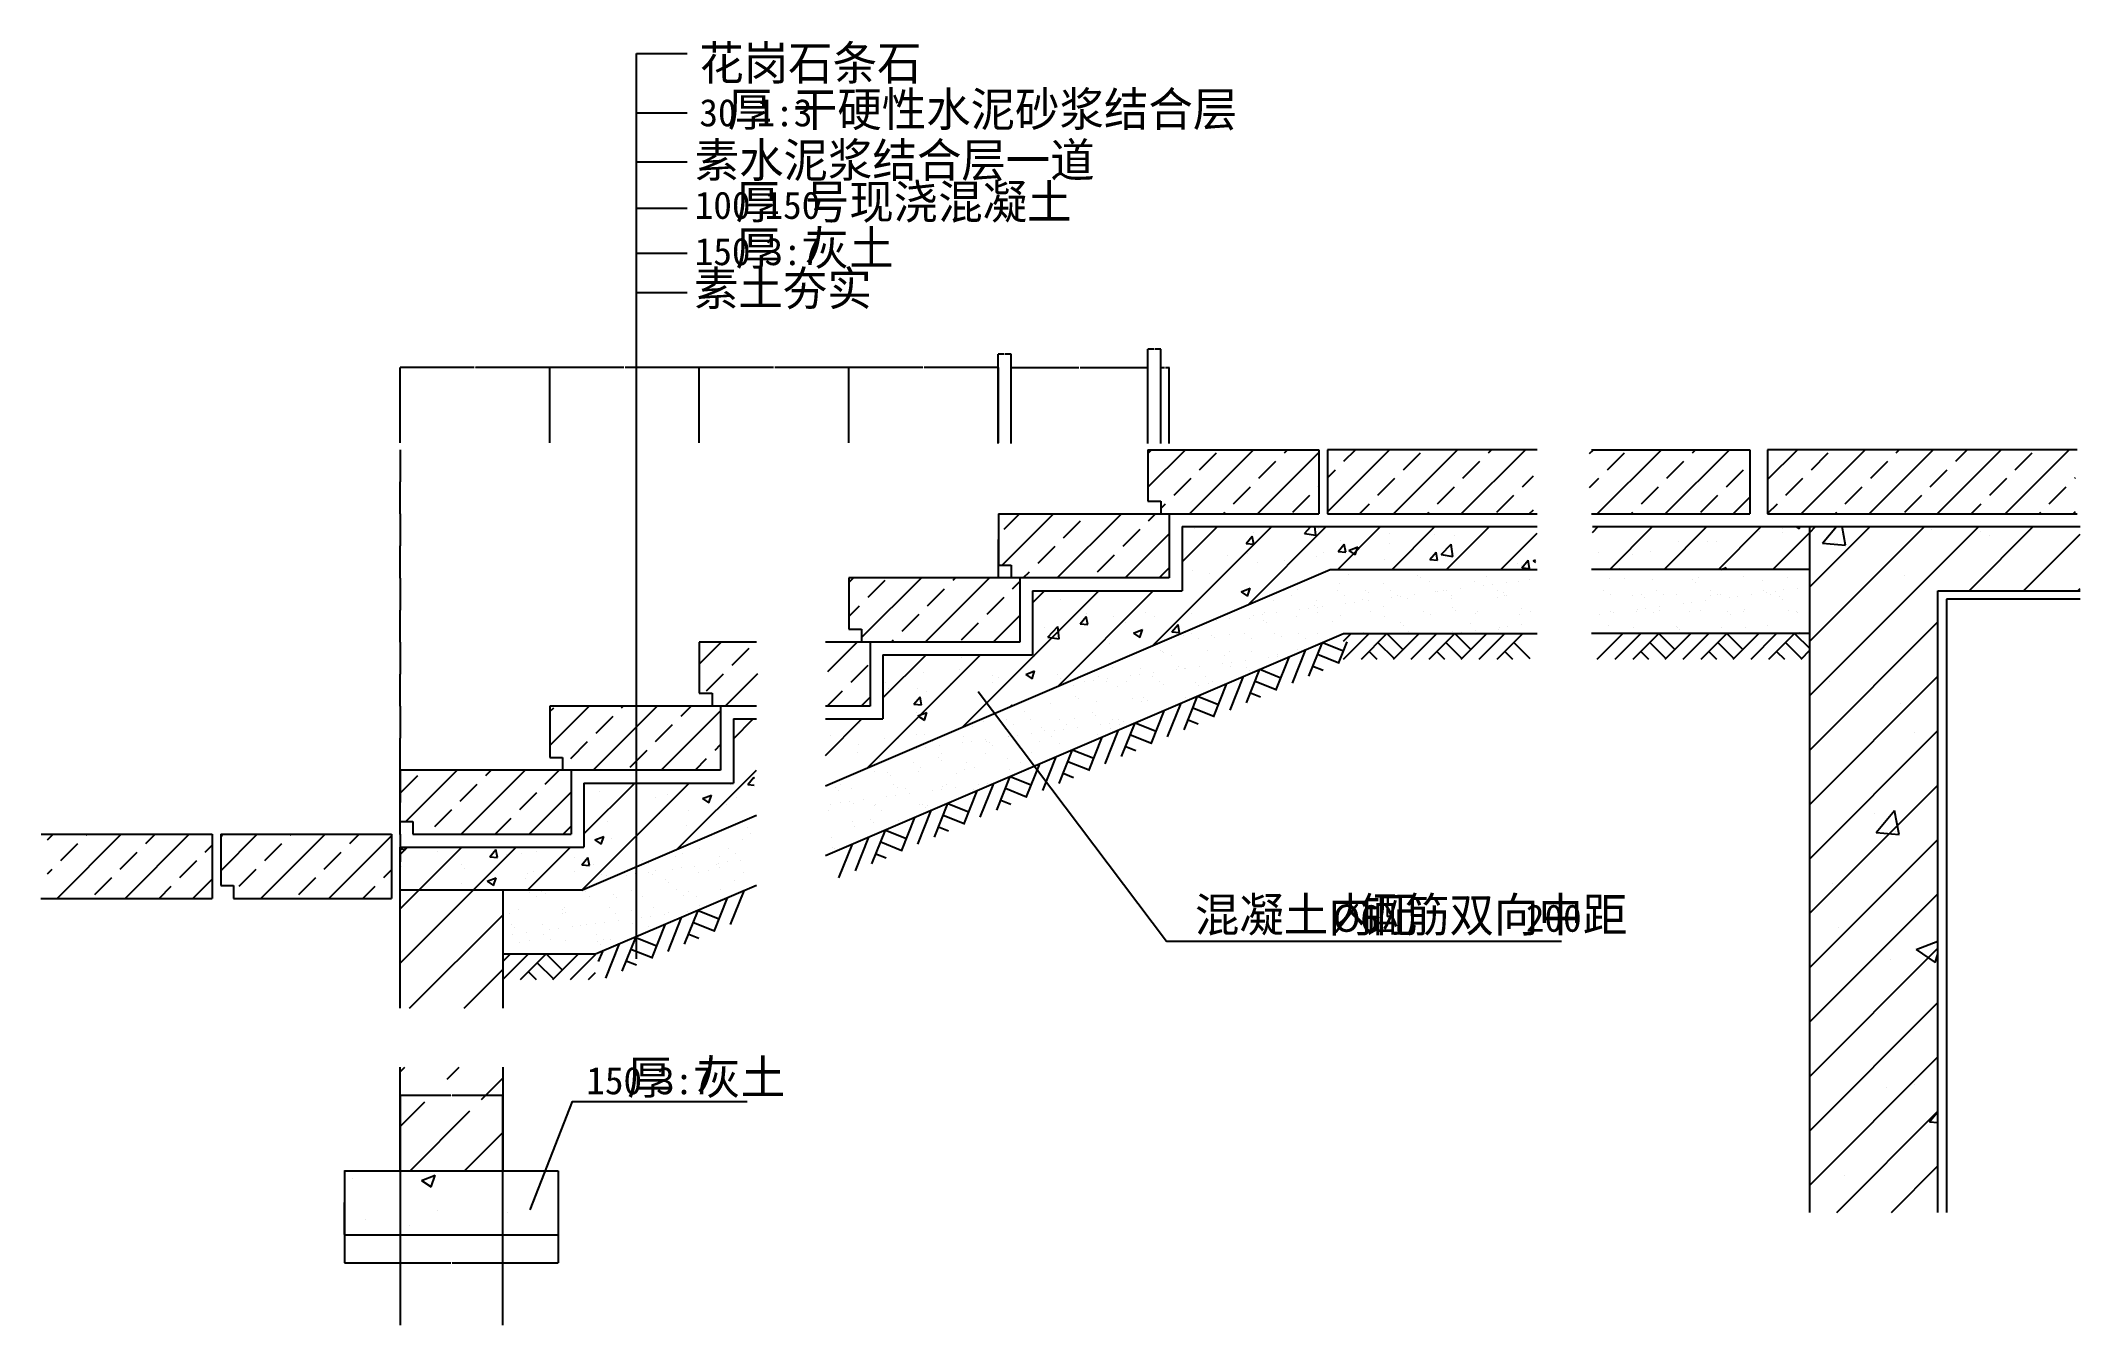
# Model space of a CAD drawing. Header units: metres. Extents: x -147 to 4626, y 19964 to 22970.
import ezdxf

# ---------------------------------------------------------------- set-up
doc = ezdxf.new("R2010")
doc.units = ezdxf.units.M
for name, color, linetype in [('ZZ-1', 255, 'Continuous'), ('ZZ-3', 3, 'Continuous'), ('ZZ-5', 6, 'Continuous'), ('ZZ-6', 7, 'Continuous'), ('ZZ-7', 7, 'Continuous')]:
    doc.layers.add(name, color=color, linetype=linetype)
doc.dimstyles.get("Standard").update_dxf_attribs({"dimtxt": 2.5, "dimasz": 2.5, "dimexe": 1.25, "dimexo": 0.625, "dimtad": 1, "dimcen": 2.5, "dimazin": 3, "dimtfac": 1, "dimtmove": 0, "dimatfit": 3})

msp = doc.modelspace()

# ---------------------------------------------------------------- texts
at = {"layer": 'ZZ-6'}
for s, height, p in [('花岗石条石', 80, (1394.26, 22878.12)), ('30', 64, (1394.26, 22769.82)), ('厚', 80, (1460.6, 22769.82)), ('1:3', 64, (1528.28, 22769.82)), ('干硬性水泥砂浆结合层', 80, (1613.23, 22769.82)), ('素水泥浆结合层一道', 80, (1383.42, 22650.69)), ('厚', 80, (1479.02, 22553.22)), ('号现浇混凝土', 80, (1641.29, 22553.22)), ('100', 64, (1383.42, 22553.22)), ('150', 64, (1546.7, 22553.22)), ('厚', 80, (1479.02, 22444.92)), ('灰土', 80, (1640.98, 22444.92)), ('150', 64, (1383.42, 22444.92)), ('3:7', 64, (1546.7, 22444.92)), ('素土夯实', 80, (1381.78, 22350.42)), ('混凝土内配', 80, (2553.95, 20884.73)), ('钢筋双向中距', 80, (2941.95, 20884.73)), ('%%c6', 64, (2876.61, 20884.73)), ('200', 64, (3328.61, 20884.73)), ('厚', 80, (1225.27, 20504.47)), ('灰土', 80, (1387.23, 20504.47)), ('150', 64, (1129.67, 20504.47)), ('3:7', 64, (1292.95, 20504.47))]:
    msp.add_text(s, height=height, dxfattribs=at).set_placement(p)

# ---------------------------------------------------------------- blocks, each defined once
blk = doc.blocks.new('X5')
for p, q in [((6730.25, 6730.35), (6818.23, 6818.33)), ((6730.25, 6809.9), (6738.68, 6818.33)), ((6827.33, 6668.33), (6977.33, 6818.33)), ((6850.98, 6771.53), (6890.75, 6811.3)), ((6986.43, 6668.33), (7130.25, 6812.15)), ((6990.19, 6751.64), (7029.96, 6791.41)), ((7049.85, 6811.3), (7056.88, 6818.33)), ((7150.25, 6673.05), (7295.53, 6818.33)), ((7189.06, 6791.41), (7215.98, 6818.33)), ((7304.63, 6668.33), (7454.63, 6818.33)), ((7328.27, 6771.53), (7368.05, 6811.3)), ((7463.73, 6668.33), (7613.73, 6818.33)), ((7467.48, 6751.64), (7507.26, 6791.41)), ((7527.15, 6811.3), (7534.18, 6818.33)), ((7763.78, 6809.29), (7772.82, 6818.33)), ((7781.92, 6668.33), (7931.92, 6818.33)), ((7805.57, 6771.53), (7845.35, 6811.3)), ((7941.02, 6668.33), (8091.02, 6818.33)), ((7944.78, 6751.64), (7984.56, 6791.41)), ((8004.44, 6811.3), (8011.47, 6818.33)), ((8180.19, 6748.4), (8250.12, 6818.33)), ((8259.22, 6668.33), (8409.22, 6818.33)), ((8282.87, 6771.53), (8322.64, 6811.3)), ((8418.32, 6668.33), (8568.32, 6818.33)), ((8422.08, 6751.64), (8461.85, 6791.41)), ((8481.74, 6811.3), (8488.77, 6818.33)), ((8577.42, 6668.33), (8727.42, 6818.33)), ((8620.95, 6791.41), (8647.87, 6818.33)), ((8736.52, 6668.33), (8886.52, 6818.33)), ((8760.16, 6771.53), (8799.94, 6811.3)), ((6791.31, 6711.86), (6831.09, 6751.64)), ((6930.53, 6691.98), (6970.3, 6731.75)), ((7129.4, 6731.75), (7130.25, 6732.6)), ((7150.25, 6752.6), (7169.17, 6771.53)), ((7268.61, 6711.86), (7308.39, 6751.64)), ((7407.82, 6691.98), (7447.6, 6731.75)), ((7606.7, 6731.75), (7632.56, 6757.62)), ((7763.78, 6729.74), (7785.68, 6751.64)), ((7885.12, 6691.98), (7924.89, 6731.75)), ((8083.99, 6731.75), (8123.77, 6771.53)), ((8223.21, 6711.86), (8262.98, 6751.64)), ((8362.42, 6691.98), (8402.19, 6731.75)), ((8561.29, 6731.75), (8601.07, 6771.53)), ((8700.5, 6711.86), (8740.28, 6751.64)), ((8839.71, 6691.98), (8879.49, 6731.75)), ((8899.38, 6751.64), (8901.02, 6753.28)), ((6760.25, 6680.8), (6771.43, 6691.98)), ((7069.74, 6672.09), (7109.51, 6711.86)), ((7225.08, 6668.33), (7248.72, 6691.98)), ((7547.03, 6672.09), (7586.81, 6711.86)), ((8024.33, 6672.09), (8064.11, 6711.86)), ((8100.12, 6668.33), (8138.75, 6706.96)), ((8180.19, 6668.85), (8203.32, 6691.98)), ((8501.63, 6672.09), (8541.4, 6711.86)), ((8656.97, 6668.33), (8680.61, 6691.98)), ((6389.13, 6548.33), (6509.13, 6668.33)), ((6393.57, 6632.31), (6429.58, 6668.33)), ((6518.23, 6518.33), (6668.23, 6668.33)), ((6532.78, 6612.43), (6572.55, 6652.2)), ((6731.65, 6652.2), (6747.78, 6668.33)), ((6906.88, 6668.33), (6910.64, 6672.09)), ((7384.18, 6668.33), (7387.94, 6672.09)), ((7622.82, 6668.33), (7632.56, 6678.07)), ((7861.47, 6668.33), (7865.23, 6672.09)), ((8338.77, 6668.33), (8342.53, 6672.09)), ((8816.07, 6668.33), (8819.83, 6672.09)), ((8895.62, 6668.33), (8901.02, 6673.73)), ((6473.12, 6552.77), (6512.89, 6592.54)), ((6671.99, 6592.54), (6711.76, 6632.31)), ((6677.33, 6518.33), (6780.25, 6621.25)), ((6612.33, 6532.88), (6652.1, 6572.65)), ((6756.88, 6518.33), (6780.25, 6541.7)), ((6030.25, 6507.65), (6040.93, 6518.33)), ((6060.25, 6378.55), (6200.03, 6518.33)), ((6075.37, 6473.22), (6115.14, 6512.99)), ((6209.13, 6368.33), (6359.13, 6518.33)), ((6214.58, 6453.33), (6254.35, 6493.1)), ((6274.24, 6512.99), (6279.58, 6518.33)), ((6413.45, 6493.1), (6430.25, 6509.9)), ((6438.68, 6518.33), (6453.23, 6532.88)), ((6030.25, 6428.1), (6055.48, 6453.33)), ((6353.79, 6433.44), (6393.57, 6473.22)), ((6154.92, 6393.67), (6194.69, 6433.44)), ((6294.13, 6373.78), (6333.9, 6413.55)), ((6368.23, 6368.33), (6430.25, 6430.35)), ((5680.25, 6316.75), (5731.83, 6368.33)), ((5757.17, 6314.12), (5796.95, 6353.89)), ((5981.38, 6299.68), (6050.03, 6368.33)), ((6129.58, 6368.33), (6135.03, 6373.78)), ((6035.59, 6274.34), (6075.37, 6314.12)), ((5697.51, 6254.45), (5737.28, 6294.23)), ((5740.93, 6218.33), (5817.36, 6294.76)), ((5981.38, 6220.13), (6015.71, 6254.45)), ((5330.25, 6125.84), (5422.73, 6218.33)), ((5330.25, 6205.39), (5339.54, 6214.68)), ((5498.63, 6214.68), (5502.28, 6218.33)), ((5533.29, 6169.78), (5581.83, 6218.33)), ((5590.93, 6068.33), (5730.25, 6207.65)), ((5637.85, 6194.79), (5661.38, 6218.33)), ((6059.13, 6218.33), (6080.25, 6239.45)), ((5431.83, 6068.33), (5533.29, 6169.78)), ((5438.97, 6155.02), (5478.75, 6194.79)), ((5578.18, 6135.13), (5617.96, 6174.91)), ((5379.31, 6095.36), (5419.08, 6135.13)), ((5533.29, 6090.23), (5558.3, 6115.24)), ((5717.4, 6115.24), (5730.25, 6128.1)), ((4993.64, 5948.33), (5113.64, 6068.33)), ((5122.73, 5918.33), (5272.73, 6068.33)), ((5180.44, 6055.58), (5193.19, 6068.33)), ((5319.65, 6035.69), (5352.28, 6068.33)), ((5518.52, 6075.47), (5533.29, 6090.23)), ((5670.48, 6068.33), (5697.51, 6095.36)), ((4981.56, 6015.81), (5021.34, 6055.58)), ((5120.77, 5995.92), (5160.55, 6035.69)), ((5259.99, 5976.03), (5299.76, 6015.81)), ((5281.83, 5918.33), (5380.25, 6016.75)), ((5061.11, 5936.26), (5100.89, 5976.03)), ((5202.28, 5918.33), (5240.1, 5956.14)), ((5361.38, 5918.33), (5379.31, 5936.26)), ((4155.25, 5905.43), (4168.14, 5918.33)), ((4177.24, 5768.33), (4327.24, 5918.33)), ((4186.07, 5856.71), (4225.84, 5896.48)), ((4245.73, 5916.37), (4247.69, 5918.33)), ((4325.28, 5836.82), (4365.05, 5876.59)), ((4336.34, 5768.33), (4486.34, 5918.33)), ((4384.94, 5896.48), (4406.79, 5918.33)), ((4524.15, 5876.59), (4540.25, 5892.69)), ((4560.25, 5833.14), (4645.44, 5918.33)), ((4560.25, 5912.69), (4563.93, 5916.37)), ((4654.54, 5768.33), (4804.54, 5918.33)), ((4663.36, 5856.71), (4703.14, 5896.48)), ((4723.03, 5916.37), (4724.99, 5918.33)), ((4802.58, 5836.82), (4842.35, 5876.59)), ((4813.64, 5768.33), (4960.25, 5914.94)), ((4862.24, 5896.48), (4884.09, 5918.33)), ((4155.25, 5825.88), (4166.18, 5836.82)), ((4464.49, 5816.93), (4504.27, 5856.71)), ((4603.7, 5797.05), (4643.48, 5836.82)), ((4941.79, 5816.93), (4960.25, 5835.39)), ((4265.62, 5777.16), (4305.39, 5816.93)), ((4415.89, 5768.33), (4444.6, 5797.05)), ((4495.44, 5768.33), (4540.25, 5813.14)), ((4742.91, 5777.16), (4782.69, 5816.93)), ((4893.19, 5768.33), (4921.9, 5797.05))]:
    blk.add_line(p, q)
blk = doc.blocks.new('X0')
for p, q in [((6742.59, 6360.76), (7020.17, 6638.33)), ((6810.25, 6555.69), (6892.89, 6638.33)), ((6965.33, 6456.22), (7147.45, 6638.33)), ((7128.62, 6634.81), (7128.62, 6634.81)), ((7174.73, 6538.33), (7274.73, 6638.33)), ((7302.01, 6538.33), (7402.01, 6638.33)), ((7429.28, 6538.33), (7529.28, 6638.33)), ((7556.56, 6538.33), (7641.13, 6622.89)), ((6297.12, 6169.84), (6615.61, 6488.33)), ((6460.25, 6460.25), (6488.33, 6488.33)), ((6519.86, 6265.3), (6742.89, 6488.33)), ((6634.94, 6378.11), (6634.94, 6378.11)), ((6074.38, 6074.38), (6338.33, 6338.33)), ((6110.25, 6237.53), (6211.05, 6338.33)), ((6294.08, 6333.23), (6294.08, 6333.23)), ((6123.05, 6259.22), (6123.05, 6259.22)), ((5975.5, 6102.78), (6061.05, 6188.33)), ((6055.48, 6176.78), (6055.48, 6176.78)), ((6188.13, 6204.36), (6188.13, 6204.36))]:
    blk.add_line(p, q)
blk = doc.blocks.new('X7')
for p, q in [((6838.54, 4171.06), (6838.54, 4171.06)), ((6978.23, 4160.69), (6978.23, 4160.69)), ((7096.66, 4158.51), (7111.84, 4174.33)), ((7096.66, 4158.51), (7123.35, 4154.38)), ((7123.35, 4154.37), (7121.02, 4174.33)), ((7295.02, 4157.63), (7295.02, 4157.63)), ((7400.03, 4154.89), (7400.03, 4154.89)), ((7447.8, 4153.22), (7447.8, 4153.22)), ((8161.93, 4163.83), (8161.93, 4163.83)), ((8214.43, 4170.03), (8214.43, 4170.03)), ((8215.38, 4159.79), (8215.38, 4159.79)), ((8237.03, 4173.71), (8237.03, 4173.71)), ((6916.83, 4107.84), (6916.83, 4107.84)), ((6960.06, 4134.8), (6974.52, 4152.04)), ((6960.06, 4134.8), (6977.99, 4133.23)), ((6964.13, 4110.88), (6964.13, 4110.88)), ((6977.99, 4133.23), (6974.52, 4152.04)), ((7106.29, 4132.78), (7106.29, 4132.78)), ((7142.24, 4112.89), (7142.24, 4112.89)), ((7175.24, 4115.98), (7189.7, 4133.21)), ((7175.24, 4115.98), (7193.17, 4114.41)), ((7181.4, 4142.67), (7181.4, 4142.67)), ((7193.17, 4114.41), (7189.7, 4133.21)), ((7200.39, 4118.72), (7221.39, 4126.78)), ((7200.39, 4118.72), (7215.31, 4108.65)), ((7215.31, 4108.65), (7221.39, 4126.78)), ((7225.07, 4124.86), (7225.07, 4124.86)), ((7296.27, 4134.01), (7296.27, 4134.01)), ((7390.41, 4097.15), (7404.88, 4114.39)), ((7408.35, 4095.58), (7404.88, 4114.39)), ((7416.84, 4108.86), (7440.2, 4133.21)), ((7416.84, 4108.86), (7443.52, 4104.72)), ((7443.52, 4104.72), (7440.2, 4133.21)), ((7783.75, 4114.04), (7783.75, 4114.04)), ((7858.85, 4123.92), (7858.85, 4123.92)), ((7864.51, 4109.96), (7864.51, 4109.96)), ((7905.53, 4116.17), (7905.53, 4116.17)), ((7972.47, 4138.88), (7972.47, 4138.88)), ((8039.47, 4140), (8039.47, 4140)), ((8061.35, 4138.66), (8061.35, 4138.66)), ((6834.89, 4071.19), (6834.89, 4071.19)), ((6875.16, 4064.79), (6875.16, 4064.79)), ((6986.42, 4090.39), (6986.42, 4090.39)), ((7050.12, 4094.82), (7050.12, 4094.82)), ((7124.27, 4104.11), (7124.27, 4104.11)), ((7284.42, 4097.35), (7284.42, 4097.35)), ((7390.41, 4097.15), (7408.35, 4095.58)), ((7444.57, 4090.58), (7444.57, 4090.58)), ((7594.28, 4089.09), (7594.28, 4089.09)), ((7599.97, 4075.84), (7599.97, 4075.84)), ((7604.71, 4083.81), (7604.71, 4083.81)), ((7605.59, 4078.33), (7620.06, 4095.56)), ((7605.59, 4078.33), (7623.52, 4076.76)), ((7623.52, 4076.76), (7620.06, 4095.56)), ((7631.52, 4094.69), (7637.33, 4096.92)), ((7631.52, 4094.69), (7637.33, 4090.78)), ((7833.21, 4074.33), (7835.23, 4076.74)), ((7835.68, 4074.33), (7835.23, 4076.73)), ((8072.21, 4074.33), (8083.67, 4078.73)), ((8082.19, 4074.33), (8083.67, 4078.73)), ((6948.32, 4021.96), (6969.32, 4030.02)), ((6948.32, 4021.96), (6963.24, 4011.89)), ((6963.24, 4011.89), (6969.32, 4030.02)), ((6525.25, 4004.73), (6525.25, 4004.73)), ((6571.33, 3946.8), (6585.79, 3964.03)), ((6585.41, 3971.11), (6585.41, 3971.11)), ((6589.26, 3945.23), (6585.79, 3964.03)), ((6649.19, 3964.67), (6649.19, 3964.67)), ((6724.29, 3974.56), (6724.29, 3974.56)), ((6745.56, 3964.35), (6745.56, 3964.35)), ((6831.24, 3971.32), (6831.24, 3971.32)), ((6837.91, 3989.52), (6837.91, 3989.52)), ((6488.52, 3937.58), (6488.52, 3937.58)), ((6496.09, 3915.93), (6519.46, 3940.29)), ((6496.09, 3915.93), (6522.77, 3911.8)), ((6522.77, 3911.79), (6519.46, 3940.29)), ((6521.39, 3927.7), (6521.39, 3927.7)), ((6571.33, 3946.8), (6589.26, 3945.23)), ((6648.67, 3930.82), (6648.67, 3930.82)), ((6677.21, 3950.2), (6677.21, 3950.2)), ((6696.25, 3925.2), (6717.26, 3933.26)), ((6696.25, 3925.2), (6711.17, 3915.13)), ((6711.17, 3915.13), (6717.26, 3933.26)), ((6786.51, 3927.97), (6800.97, 3945.21)), ((6786.51, 3927.97), (6804.44, 3926.4)), ((6804.44, 3926.4), (6800.97, 3945.21)), ((6814.78, 3929.78), (6814.78, 3929.78)), ((6464.87, 3869.71), (6464.87, 3869.71)), ((6639.82, 3899.74), (6639.82, 3899.74)), ((6205.43, 3832.15), (6205.43, 3832.15)), ((6289.91, 3839.68), (6289.91, 3839.68)), ((6365.58, 3825.39), (6365.58, 3825.39)), ((6380.8, 3821.4), (6380.8, 3821.4)), ((6444.18, 3828.44), (6465.19, 3836.5)), ((6444.18, 3828.44), (6459.11, 3818.38)), ((6459.11, 3818.37), (6465.19, 3836.5)), ((6517.74, 3827.84), (6517.74, 3827.84)), ((6525.73, 3818.62), (6525.73, 3818.62)), ((6570.27, 3846.35), (6570.27, 3846.35)), ((6645.37, 3856.23), (6645.37, 3856.23)), ((6114.96, 3809.65), (6114.96, 3809.65)), ((6182.6, 3758.79), (6197.06, 3776.03)), ((6192.08, 3796.56), (6192.08, 3796.56)), ((6200.53, 3757.22), (6197.06, 3776.03)), ((6212.18, 3787.51), (6212.18, 3787.51)), ((6267.18, 3806.44), (6267.18, 3806.44)), ((6366.21, 3808.63), (6366.21, 3808.63)), ((6182.6, 3758.79), (6200.53, 3757.22)), ((6192.12, 3731.68), (6213.12, 3739.74)), ((6192.12, 3731.68), (6207.04, 3721.62)), ((6207.04, 3721.61), (6213.12, 3739.74)), ((6409.58, 3754.04), (6412.24, 3757.2)), ((6412.58, 3755.32), (6412.24, 3757.2)), ((5986.87, 3685.62), (5986.87, 3685.62)), ((6113.16, 3678.23), (6113.16, 3678.23)), ((6147.01, 3678.86), (6147.01, 3678.86)), ((6188.26, 3688.12), (6188.26, 3688.12)), ((6208.53, 3687.64), (6208.53, 3687.64)), ((6050.12, 3645.32), (6050.12, 3645.32)), ((6052.72, 3665.15), (6052.72, 3665.15)), ((6102.57, 3630.65), (6102.57, 3630.65)), ((5793.87, 3570.78), (5808.33, 3588.02)), ((5809.09, 3583.88), (5808.33, 3588.02)), ((5446.74, 3553.43), (5446.74, 3553.43)), ((5577.7, 3540.56), (5577.7, 3540.56)), ((5606.89, 3546.66), (5606.89, 3546.66)), ((5687.98, 3538.16), (5708.99, 3546.23)), ((5687.98, 3538.16), (5702.91, 3528.1)), ((5702.91, 3528.1), (5708.99, 3546.23)), ((5752.66, 3570.59), (5752.66, 3570.59)), ((5767.03, 3539.9), (5767.03, 3539.9)), ((5793.87, 3570.78), (5809.09, 3569.45)), ((5466.59, 3485.18), (5466.59, 3485.18)), ((5587.69, 3502.46), (5587.69, 3502.46)), ((5656.05, 3510.12), (5656.05, 3510.12)), ((5731.15, 3520.01), (5731.15, 3520.01)), ((5743.51, 3524.95), (5743.51, 3524.95)), ((5435.92, 3441.4), (5456.92, 3449.47)), ((5435.92, 3441.4), (5450.84, 3431.34)), ((5436.16, 3483.25), (5436.16, 3483.25)), ((5450.84, 3431.34), (5456.92, 3449.47)), ((5474.63, 3444.65), (5474.63, 3444.65)), ((5649.59, 3474.69), (5649.59, 3474.69)), ((4980.25, 3419.95), (4992.71, 3418.86)), ((4992.71, 3418.86), (4991.7, 3424.33)), ((5068.03, 3413.66), (5068.03, 3413.66)), ((5189.96, 3401.6), (5204.42, 3418.84)), ((5189.96, 3401.6), (5207.89, 3400.04)), ((5207.89, 3400.03), (5204.42, 3418.84)), ((5228.17, 3406.9), (5228.17, 3406.9)), ((5299.68, 3414.62), (5299.68, 3414.62)), ((5388.32, 3400.13), (5388.32, 3400.13)), ((5405.14, 3382.78), (5419.6, 3400.01)), ((5423.07, 3381.21), (5419.6, 3400.01)), ((5548.47, 3393.36), (5548.47, 3393.36)), ((5584.04, 3402.59), (5584.04, 3402.59)), ((5124.72, 3384.59), (5124.72, 3384.59)), ((5131.28, 3373.37), (5131.28, 3373.37)), ((5183.85, 3344.64), (5204.86, 3352.71)), ((5183.85, 3344.64), (5198.77, 3334.58)), ((5198.77, 3334.58), (5204.86, 3352.71)), ((5198.94, 3342.01), (5198.94, 3342.01)), ((5274.05, 3351.9), (5274.05, 3351.9)), ((5278.48, 3362.26), (5278.48, 3362.26)), ((5291.43, 3366.6), (5291.43, 3366.6)), ((5387.66, 3366.85), (5387.66, 3366.85)), ((5405.14, 3382.78), (5423.07, 3381.21)), ((5432.51, 3383.38), (5432.51, 3383.38)), ((5451.57, 3359.83), (5451.57, 3359.83)), ((5122.66, 3339.77), (5122.66, 3339.77))]:
    blk.add_line(p, q)
blk = doc.blocks.new('X6')
for p, q in [((7200.35, 4062.46), (7200.35, 4062.46)), ((7360.41, 4061.09), (7360.41, 4061.09)), ((7522.82, 4057.55), (7522.82, 4057.55)), ((7783.71, 4072.43), (7783.71, 4072.43)), ((7049.22, 4023.93), (7049.22, 4023.93)), ((7066.08, 4013.18), (7066.08, 4013.18)), ((7080.1, 4027.36), (7080.1, 4027.36)), ((7173.78, 4024.15), (7173.78, 4024.15)), ((7179.34, 4042.34), (7179.34, 4042.34)), ((7190.65, 4013.41), (7190.65, 4013.41)), ((7240.16, 4025.98), (7240.16, 4025.98)), ((7247.53, 4019.22), (7247.53, 4019.22)), ((7281.66, 4041.85), (7281.66, 4041.85)), ((7298.35, 4024.38), (7298.35, 4024.38)), ((7315.22, 4013.63), (7315.22, 4013.63)), ((7320.51, 4011.45), (7320.51, 4011.45)), ((7353.03, 4015.73), (7353.03, 4015.73)), ((7367.78, 4054.33), (7367.78, 4054.33)), ((7389.7, 4045.74), (7389.7, 4045.74)), ((7402.58, 4022.44), (7402.58, 4022.44)), ((7407.36, 4022.88), (7407.36, 4022.88)), ((7422.91, 4024.6), (7422.91, 4024.6)), ((7428.18, 4025.62), (7428.18, 4025.62)), ((7439.78, 4013.86), (7439.78, 4013.86)), ((7460.7, 4029.91), (7460.7, 4029.91)), ((7494.4, 4047.08), (7494.4, 4047.08)), ((7515.03, 4037.06), (7515.03, 4037.06)), ((7535.85, 4039.8), (7535.85, 4039.8)), ((7547.48, 4024.83), (7547.48, 4024.83)), ((7548.49, 4009.58), (7548.49, 4009.58)), ((7562.64, 4021.07), (7562.64, 4021.07)), ((7564.35, 4014.08), (7564.35, 4014.08)), ((7568.37, 4044.08), (7568.37, 4044.08)), ((7570.01, 4014.31), (7570.01, 4014.31)), ((7596.73, 4046.59), (7596.73, 4046.59)), ((7622.7, 4051.23), (7622.7, 4051.23)), ((7796.61, 4025.28), (7796.61, 4025.28)), ((7809.47, 4051.82), (7809.47, 4051.82)), ((7813.48, 4014.54), (7813.48, 4014.54)), ((7845.3, 4052.64), (7845.3, 4052.64)), ((7863.55, 4014.31), (7863.55, 4014.31)), ((7885.11, 4016.16), (7885.11, 4016.16)), ((7892.49, 4009.4), (7892.49, 4009.4)), ((7911.79, 4051.33), (7911.79, 4051.33)), ((7921.18, 4025.51), (7921.18, 4025.51)), ((7938.04, 4014.76), (7938.04, 4014.76)), ((7968.26, 4015.65), (7968.26, 4015.65)), ((8005.36, 4051.26), (8005.36, 4051.26)), ((8012.73, 4044.51), (8012.73, 4044.51)), ((8019.83, 4055.22), (8019.83, 4055.22)), ((8045.74, 4025.74), (8045.74, 4025.74)), ((8047.53, 4012.62), (8047.53, 4012.62)), ((8062.61, 4014.99), (8062.61, 4014.99)), ((8070.58, 4015.16), (8070.58, 4015.16)), ((8111.08, 4011.96), (8111.08, 4011.96)), ((8124.53, 4056.55), (8124.53, 4056.55)), ((8143.6, 4016.25), (8143.6, 4016.25)), ((8167.78, 4047.73), (8167.78, 4047.73)), ((8170.31, 4025.96), (8170.31, 4025.96)), ((8178.62, 4019.05), (8178.62, 4019.05)), ((8187.18, 4015.22), (8187.18, 4015.22)), ((8197.93, 4023.4), (8197.93, 4023.4)), ((8207.59, 4011.25), (8207.59, 4011.25)), ((8218.75, 4026.14), (8218.75, 4026.14)), ((8226.85, 4056.06), (8226.85, 4056.06)), ((8251.27, 4030.42), (8251.27, 4030.42)), ((6976.67, 3966.18), (6976.67, 3966.18)), ((6997.49, 3968.92), (6997.49, 3968.92)), ((7002.24, 3974.27), (7002.24, 3974.27)), ((7023.07, 4001.44), (7023.07, 4001.44)), ((7030.01, 3973.21), (7030.01, 3973.21)), ((7077.16, 3963.93), (7077.16, 3963.93)), ((7084.34, 3980.36), (7084.34, 3980.36)), ((7105.16, 3983.1), (7105.16, 3983.1)), ((7119.92, 3990.87), (7119.92, 3990.87)), ((7125.39, 4000.95), (7125.39, 4000.95)), ((7126.81, 3974.49), (7126.81, 3974.49)), ((7127.29, 3984.12), (7127.29, 3984.12)), ((7137.68, 3987.38), (7137.68, 3987.38)), ((7181.86, 3965.27), (7181.86, 3965.27)), ((7192.01, 3994.53), (7192.01, 3994.53)), ((7212.84, 3997.27), (7212.84, 3997.27)), ((7233.43, 4004.84), (7233.43, 4004.84)), ((7245.35, 4001.56), (7245.35, 4001.56)), ((7251.37, 3974.72), (7251.37, 3974.72)), ((7282.33, 3987.34), (7282.33, 3987.34)), ((7284.18, 3964.78), (7284.18, 3964.78)), ((7299.69, 4008.71), (7299.69, 4008.71)), ((7338.13, 4006.18), (7338.13, 4006.18)), ((7375.94, 3974.95), (7375.94, 3974.95)), ((7392.22, 3968.67), (7392.22, 3968.67)), ((7440.45, 4005.68), (7440.45, 4005.68)), ((7442.39, 3985.96), (7442.39, 3985.96)), ((7449.77, 3979.21), (7449.77, 3979.21)), ((7496.92, 3970.01), (7496.92, 3970.01)), ((7500.51, 3975.17), (7500.51, 3975.17)), ((7599.25, 3969.52), (7599.25, 3969.52)), ((7604.81, 3982.43), (7604.81, 3982.43)), ((7625.07, 3975.4), (7625.07, 3975.4)), ((7788.07, 3969.44), (7788.07, 3969.44)), ((7811.99, 3974.74), (7811.99, 3974.74)), ((7820.59, 3973.72), (7820.59, 3973.72)), ((7874.2, 3975.85), (7874.2, 3975.85)), ((7874.92, 3980.87), (7874.92, 3980.87)), ((7895.74, 3983.61), (7895.74, 3983.61)), ((7914.31, 3974.25), (7914.31, 3974.25)), ((7927.29, 3977.51), (7927.29, 3977.51)), ((7928.26, 3987.9), (7928.26, 3987.9)), ((7982.59, 3995.05), (7982.59, 3995.05)), ((7998.77, 3976.08), (7998.77, 3976.08)), ((8003.41, 3997.79), (8003.41, 3997.79)), ((8022.35, 3978.15), (8022.35, 3978.15)), ((8035.93, 4002.07), (8035.93, 4002.07)), ((8087.34, 3976.14), (8087.34, 3976.14)), ((8090.26, 4009.22), (8090.26, 4009.22)), ((8094.72, 3969.38), (8094.72, 3969.38)), ((8123.33, 3976.3), (8123.33, 3976.3)), ((8127.05, 3979.48), (8127.05, 3979.48)), ((8214.96, 4004.49), (8214.96, 4004.49)), ((8229.37, 3978.99), (8229.37, 3978.99)), ((8247.9, 3976.53), (8247.9, 3976.53)), ((8249.76, 3972.6), (8249.76, 3972.6)), ((6812.85, 3919.14), (6812.85, 3919.14)), ((6832.39, 3923.31), (6832.39, 3923.31)), ((6879.43, 3920.66), (6879.43, 3920.66)), ((6886.8, 3913.9), (6886.8, 3913.9)), ((6889.82, 3954.75), (6889.82, 3954.75)), ((6920.88, 3923.03), (6920.88, 3923.03)), ((6922.34, 3959.03), (6922.34, 3959.03)), ((6956.96, 3923.53), (6956.96, 3923.53)), ((6969.12, 3960.04), (6969.12, 3960.04)), ((6999.67, 3955.77), (6999.67, 3955.77)), ((7007.04, 3949.01), (7007.04, 3949.01)), ((7025.59, 3924.37), (7025.59, 3924.37)), ((7041.84, 3917.12), (7041.84, 3917.12)), ((7081.52, 3923.76), (7081.52, 3923.76)), ((7127.91, 3923.87), (7127.91, 3923.87)), ((7162.09, 3952.23), (7162.09, 3952.23)), ((7235.95, 3927.77), (7235.95, 3927.77)), ((7322.15, 3950.85), (7322.15, 3950.85)), ((7329.52, 3944.1), (7329.52, 3944.1)), ((7340.65, 3929.1), (7340.65, 3929.1)), ((7442.97, 3928.61), (7442.97, 3928.61)), ((7455.22, 3924.44), (7455.22, 3924.44)), ((7465.06, 3926.91), (7465.06, 3926.91)), ((7484.56, 3947.32), (7484.56, 3947.32)), ((7497.58, 3931.2), (7497.58, 3931.2)), ((7551.01, 3932.5), (7551.01, 3932.5)), ((7551.91, 3938.35), (7551.91, 3938.35)), ((7572.73, 3941.09), (7572.73, 3941.09)), ((7579.78, 3924.67), (7579.78, 3924.67)), ((7605.25, 3945.37), (7605.25, 3945.37)), ((7807.04, 3942.41), (7807.04, 3942.41)), ((7828.92, 3925.12), (7828.92, 3925.12)), ((7866.07, 3937.24), (7866.07, 3937.24)), ((7953.48, 3925.35), (7953.48, 3925.35)), ((7967.1, 3941.03), (7967.1, 3941.03)), ((7970.78, 3938.58), (7970.78, 3938.58)), ((7974.47, 3934.28), (7974.47, 3934.28)), ((8073.1, 3938.09), (8073.1, 3938.09)), ((8078.05, 3925.57), (8078.05, 3925.57)), ((8129.52, 3937.49), (8129.52, 3937.49)), ((8181.14, 3941.98), (8181.14, 3941.98)), ((8202.61, 3925.8), (8202.61, 3925.8)), ((8234.81, 3924.69), (8234.81, 3924.69)), ((8255.63, 3927.43), (8255.63, 3927.43)), ((6759.18, 3885.55), (6759.18, 3885.55)), ((6764.61, 3882.12), (6764.61, 3882.12)), ((6766.55, 3878.8), (6766.55, 3878.8)), ((6785.42, 3873.65), (6785.42, 3873.65)), ((6849.26, 3912.56), (6849.26, 3912.56)), ((6869.32, 3883.46), (6869.32, 3883.46)), ((6909.98, 3873.88), (6909.98, 3873.88)), ((6921.6, 3882.02), (6921.6, 3882.02)), ((6971.64, 3882.97), (6971.64, 3882.97)), ((6973.82, 3912.79), (6973.82, 3912.79)), ((7013.55, 3867.47), (7013.55, 3867.47)), ((7034.37, 3870.21), (7034.37, 3870.21)), ((7034.55, 3874.1), (7034.55, 3874.1)), ((7066.89, 3874.49), (7066.89, 3874.49)), ((7079.68, 3886.86), (7079.68, 3886.86)), ((7081.66, 3880.64), (7081.66, 3880.64)), ((7098.39, 3913.02), (7098.39, 3913.02)), ((6615.56, 3822.69), (6615.56, 3822.69)), ((6638.94, 3850.45), (6638.94, 3850.45)), ((6646.31, 3843.69), (6646.31, 3843.69)), ((6690.54, 3824.95), (6690.54, 3824.95)), ((6711.36, 3827.69), (6711.36, 3827.69)), ((6713.04, 3842.56), (6713.04, 3842.56)), ((6740.13, 3822.92), (6740.13, 3822.92)), ((6743.88, 3831.97), (6743.88, 3831.97)), ((6798.21, 3839.12), (6798.21, 3839.12)), ((6801.35, 3846.91), (6801.35, 3846.91)), ((6815.37, 3842.06), (6815.37, 3842.06)), ((6819.03, 3841.86), (6819.03, 3841.86)), ((6851.55, 3846.14), (6851.55, 3846.14)), ((6864.7, 3823.14), (6864.7, 3823.14)), ((6905.88, 3853.3), (6905.88, 3853.3)), ((6923.4, 3845.96), (6923.4, 3845.96)), ((6926.7, 3856.04), (6926.7, 3856.04)), ((6959.22, 3860.32), (6959.22, 3860.32)), ((6961.41, 3845.53), (6961.41, 3845.53)), ((6968.78, 3838.78), (6968.78, 3838.78)), ((6528.54, 3803.62), (6528.54, 3803.62)), ((6556.77, 3801.65), (6556.77, 3801.65)), ((6560.86, 3776.69), (6560.86, 3776.69)), ((6568.59, 3773.03), (6568.59, 3773.03)), ((6582.87, 3810.77), (6582.87, 3810.77)), ((6603.69, 3813.51), (6603.69, 3813.51)), ((6632.43, 3811.95), (6632.43, 3811.95)), ((6636.21, 3817.79), (6636.21, 3817.79)), ((6659.1, 3801.16), (6659.1, 3801.16)), ((6681.11, 3811.8), (6681.11, 3811.8)), ((6693.16, 3773.26), (6693.16, 3773.26)), ((6720.92, 3775.32), (6720.92, 3775.32)), ((6757, 3812.17), (6757, 3812.17)), ((6767.13, 3805.05), (6767.13, 3805.05)), ((6817.72, 3773.49), (6817.72, 3773.49)), ((6841.17, 3810.43), (6841.17, 3810.43)), ((6848.54, 3803.67), (6848.54, 3803.67)), ((6871.84, 3806.39), (6871.84, 3806.39)), ((6881.56, 3812.4), (6881.56, 3812.4)), ((6440.62, 3741.59), (6440.62, 3741.59)), ((6454.59, 3723.24), (6454.59, 3723.24)), ((6502.83, 3760.25), (6502.83, 3760.25)), ((6559.29, 3724.58), (6559.29, 3724.58)), ((6600.68, 3740.21), (6600.68, 3740.21)), ((6608.05, 3733.46), (6608.05, 3733.46)), ((6610.86, 3764.15), (6610.86, 3764.15)), ((6661.62, 3724.09), (6661.62, 3724.09)), ((6715.56, 3765.48), (6715.56, 3765.48)), ((6728.29, 3768.56), (6728.29, 3768.56)), ((6298.32, 3682.34), (6298.32, 3682.34)), ((6320.37, 3706.48), (6320.37, 3706.48)), ((6346.55, 3719.35), (6346.55, 3719.35)), ((6350.08, 3676.56), (6350.08, 3676.56)), ((6398.74, 3722.07), (6398.74, 3722.07)), ((6403.02, 3683.67), (6403.02, 3683.67)), ((6404.41, 3683.71), (6404.41, 3683.71)), ((6415.61, 3711.33), (6415.61, 3711.33)), ((6425.23, 3686.45), (6425.23, 3686.45)), ((6457.75, 3690.73), (6457.75, 3690.73)), ((6480.43, 3705.11), (6480.43, 3705.11)), ((6487.8, 3698.35), (6487.8, 3698.35)), ((6505.35, 3683.18), (6505.35, 3683.18)), ((6512.08, 3697.89), (6512.08, 3697.89)), ((6523.3, 3722.3), (6523.3, 3722.3)), ((6532.9, 3700.63), (6532.9, 3700.63)), ((6540.17, 3711.56), (6540.17, 3711.56)), ((6565.42, 3704.91), (6565.42, 3704.91)), ((6613.38, 3687.07), (6613.38, 3687.07)), ((6619.75, 3712.06), (6619.75, 3712.06)), ((6640.57, 3714.8), (6640.57, 3714.8)), ((6642.85, 3701.57), (6642.85, 3701.57)), ((6647.87, 3722.53), (6647.87, 3722.53)), ((6664.74, 3711.78), (6664.74, 3711.78)), ((6673.09, 3719.08), (6673.09, 3719.08)), ((6189.07, 3655.36), (6189.07, 3655.36)), ((6209.89, 3658.1), (6209.89, 3658.1)), ((6227.2, 3672.19), (6227.2, 3672.19)), ((6239.94, 3634.89), (6239.94, 3634.89)), ((6242.41, 3662.38), (6242.41, 3662.38)), ((6246.75, 3642.77), (6246.75, 3642.77)), ((6247.31, 3628.14), (6247.31, 3628.14)), ((6296.74, 3669.54), (6296.74, 3669.54)), ((6317.56, 3672.28), (6317.56, 3672.28)), ((6349.07, 3642.28), (6349.07, 3642.28)), ((6351.76, 3672.42), (6351.76, 3672.42)), ((6360.19, 3670), (6360.19, 3670)), ((6367.56, 3663.24), (6367.56, 3663.24)), ((6402.36, 3631.35), (6402.36, 3631.35)), ((6457.11, 3646.17), (6457.11, 3646.17)), ((6476.33, 3672.64), (6476.33, 3672.64)), ((6522.6, 3666.46), (6522.6, 3666.46)), ((6600.9, 3672.87), (6600.9, 3672.87)), ((6090.48, 3601.86), (6090.48, 3601.86)), ((6119.7, 3599.78), (6119.7, 3599.78)), ((6127.07, 3593.03), (6127.07, 3593.03)), ((6181.91, 3621.46), (6181.91, 3621.46)), ((6192.8, 3601.37), (6192.8, 3601.37)), ((6198.78, 3610.71), (6198.78, 3610.71)), ((6282.11, 3596.25), (6282.11, 3596.25)), ((6300.84, 3605.26), (6300.84, 3605.26)), ((6306.48, 3621.68), (6306.48, 3621.68)), ((6323.35, 3610.94), (6323.35, 3610.94)), ((6405.54, 3606.6), (6405.54, 3606.6)), ((6431.04, 3621.91), (6431.04, 3621.91)), ((6447.91, 3611.16), (6447.91, 3611.16)), ((5999.45, 3564.68), (5999.45, 3564.68)), ((6006.82, 3557.92), (6006.82, 3557.92)), ((6010.37, 3571.57), (6010.37, 3571.57)), ((6036.53, 3560.47), (6036.53, 3560.47)), ((6063.94, 3535.32), (6063.94, 3535.32)), ((6118.27, 3542.47), (6118.27, 3542.47)), ((6134.94, 3571.8), (6134.94, 3571.8)), ((6139.09, 3545.22), (6139.09, 3545.22)), ((6144.57, 3564.36), (6144.57, 3564.36)), ((6161.87, 3561.14), (6161.87, 3561.14)), ((6171.61, 3549.5), (6171.61, 3549.5)), ((6225.95, 3556.65), (6225.95, 3556.65)), ((6246.77, 3559.39), (6246.77, 3559.39)), ((6249.27, 3565.69), (6249.27, 3565.69)), ((6259.5, 3572.03), (6259.5, 3572.03)), ((6279.28, 3563.67), (6279.28, 3563.67)), ((6321.93, 3559.77), (6321.93, 3559.77)), ((6333.62, 3570.82), (6333.62, 3570.82)), ((6354.44, 3573.57), (6354.44, 3573.57)), ((5981.95, 3510.1), (5981.95, 3510.1)), ((5988.29, 3523.45), (5988.29, 3523.45)), ((6010.6, 3528.3), (6010.6, 3528.3)), ((6031.42, 3531.04), (6031.42, 3531.04)), ((6041.62, 3526.03), (6041.62, 3526.03)), ((6081.44, 3489.55), (6081.44, 3489.55)), ((6089.65, 3521.07), (6089.65, 3521.07)), ((6093, 3524.79), (6093, 3524.79)), ((6106.52, 3510.32), (6106.52, 3510.32)), ((6147.09, 3487.29), (6147.09, 3487.29)), ((6195.32, 3524.3), (6195.32, 3524.3)), ((6201.68, 3524.66), (6201.68, 3524.66)), ((6209.05, 3517.9), (6209.05, 3517.9)), ((6214.22, 3521.29), (6214.22, 3521.29)), ((5780.45, 3442.98), (5780.45, 3442.98)), ((5793.55, 3470.96), (5793.55, 3470.96)), ((5801.13, 3455.82), (5801.13, 3455.82)), ((5990.81, 3446.38), (5990.81, 3446.38)), ((6039.05, 3483.39), (6039.05, 3483.39)), ((6042.68, 3471.41), (6042.68, 3471.41)), ((6088.81, 3482.8), (6088.81, 3482.8)), ((5624.18, 3402.07), (5624.18, 3402.07)), ((5640.56, 3409.25), (5640.56, 3409.25)), ((5680.89, 3420.71), (5680.89, 3420.71)), ((5726.51, 3401.58), (5726.51, 3401.58)), ((5745.29, 3389.8), (5745.29, 3389.8)), ((5748.26, 3420.22), (5748.26, 3420.22)), ((5765.13, 3409.48), (5765.13, 3409.48)), ((5777.81, 3394.09), (5777.81, 3394.09)), ((5993.15, 3422.44), (5993.15, 3422.44)), ((5997.39, 3420.68), (5997.39, 3420.68)), ((5509.13, 3358.71), (5509.13, 3358.71)), ((5529.95, 3361.45), (5529.95, 3361.45)), ((5560.64, 3385.61), (5560.64, 3385.61)), ((5562.47, 3365.74), (5562.47, 3365.74)), ((5570.24, 3360.68), (5570.24, 3360.68)), ((5576.72, 3370.34), (5576.72, 3370.34)), ((5600.46, 3349.12), (5600.46, 3349.12)), ((5607.83, 3342.37), (5607.83, 3342.37)), ((5616.8, 3372.89), (5616.8, 3372.89)), ((5637.62, 3375.63), (5637.62, 3375.63)), ((5670.14, 3379.91), (5670.14, 3379.91)), ((5678.27, 3364.57), (5678.27, 3364.57)), ((5701.29, 3370.57), (5701.29, 3370.57)), ((5720.7, 3384.23), (5720.7, 3384.23)), ((5724.47, 3387.06), (5724.47, 3387.06)), ((5728.07, 3377.48), (5728.07, 3377.48)), ((5762.87, 3345.59), (5762.87, 3345.59)), ((5782.97, 3365.91), (5782.97, 3365.91)), ((5239.46, 3323.21), (5239.46, 3323.21)), ((5282.3, 3319.15), (5282.3, 3319.15)), ((5299.17, 3308.41), (5299.17, 3308.41)), ((5311.64, 3320.26), (5311.64, 3320.26)), ((5320.15, 3315.39), (5320.15, 3315.39)), ((5406.87, 3319.38), (5406.87, 3319.38)), ((5413.96, 3319.77), (5413.96, 3319.77)), ((5423.74, 3308.64), (5423.74, 3308.64)), ((5480.21, 3314.02), (5480.21, 3314.02)), ((5487.58, 3307.26), (5487.58, 3307.26)), ((5522, 3323.67), (5522, 3323.67)), ((5531.43, 3319.61), (5531.43, 3319.61)), ((5548.3, 3308.86), (5548.3, 3308.86)), ((5626.7, 3325), (5626.7, 3325)), ((5642.63, 3310.48), (5642.63, 3310.48)), ((5656, 3319.83), (5656, 3319.83)), ((5672.87, 3309.09), (5672.87, 3309.09)), ((5729.03, 3324.51), (5729.03, 3324.51)), ((5235.33, 3269.5), (5235.33, 3269.5)), ((5257.69, 3278.87), (5257.69, 3278.87)), ((5359.89, 3269.72), (5359.89, 3269.72)), ((5359.97, 3278.91), (5359.97, 3278.91)), ((5365.73, 3282.76), (5365.73, 3282.76)), ((5367.34, 3272.15), (5367.34, 3272.15)), ((5438.34, 3245.83), (5438.34, 3245.83)), ((5459.16, 3248.57), (5459.16, 3248.57)), ((5470.43, 3284.1), (5470.43, 3284.1)), ((5484.46, 3269.95), (5484.46, 3269.95)), ((5491.68, 3252.85), (5491.68, 3252.85)), ((5522.38, 3275.37), (5522.38, 3275.37)), ((5524.52, 3246.59), (5524.52, 3246.59)), ((5546.01, 3260), (5546.01, 3260)), ((5566.83, 3262.74), (5566.83, 3262.74)), ((5572.75, 3283.61), (5572.75, 3283.61)), ((5599.35, 3267.02), (5599.35, 3267.02)), ((5609.03, 3270.18), (5609.03, 3270.18)), ((5653.68, 3274.18), (5653.68, 3274.18)), ((5674.5, 3276.92), (5674.5, 3276.92)), ((5680.79, 3287.5), (5680.79, 3287.5)), ((5223, 3217.48), (5223, 3217.48)), ((5239.72, 3243.8), (5239.72, 3243.8)), ((5243.82, 3220.22), (5243.82, 3220.22)), ((5247.09, 3237.05), (5247.09, 3237.05)), ((5260.21, 3201.8), (5260.21, 3201.8)), ((5276.34, 3224.5), (5276.34, 3224.5)), ((5281.89, 3205.16), (5281.89, 3205.16)), ((5314.16, 3243.19), (5314.16, 3243.19)), ((5314.61, 3218.99), (5314.61, 3218.99)), ((5330.67, 3231.65), (5330.67, 3231.65)), ((5331.47, 3208.24), (5331.47, 3208.24)), ((5351.49, 3234.39), (5351.49, 3234.39)), ((5368.25, 3205.69), (5368.25, 3205.69)), ((5384.01, 3238.67), (5384.01, 3238.67)), ((5402.14, 3240.27), (5402.14, 3240.27)), ((5416.48, 3242.7), (5416.48, 3242.7)), ((5439.17, 3219.22), (5439.17, 3219.22)), ((5441.95, 3203.78), (5441.95, 3203.78)), ((5456.04, 3208.47), (5456.04, 3208.47)), ((5472.95, 3207.02), (5472.95, 3207.02)), ((5562.2, 3238.89), (5562.2, 3238.89)), ((5569.57, 3232.14), (5569.57, 3232.14)), ((5449.32, 3197.03), (5449.32, 3197.03))]:
    blk.add_line(p, q)
blk = doc.blocks.new('X2')
for p, q in [((5760.25, 6142.09), (5806.49, 6188.33)), ((5628.9, 5883.46), (5813.96, 6068.52)), ((5406.49, 5788.33), (5656.49, 6038.33)), ((5410.25, 5919.37), (5529.21, 6038.33)), ((4980.25, 5871.2), (4997.38, 5888.33)), ((5024.65, 5788.33), (5124.65, 5888.33)), ((5151.93, 5788.33), (5251.93, 5888.33)), ((5263.62, 5873.77), (5263.62, 5873.77)), ((5279.21, 5788.33), (5379.21, 5888.33)), ((4983.11, 5842.34), (4983.11, 5842.34)), ((5463.55, 5822.04), (5463.55, 5822.04))]:
    blk.add_line(p, q)
blk = doc.blocks.new('170417093439032')
for p, q in [((4980.25, 5362.09), (4991.38, 5373.22)), ((5090.4, 5344.96), (5118.66, 5373.22)), ((5170.54, 5297.82), (5220.25, 5347.53)), ((4980.25, 5234.81), (5037.96, 5292.52)), ((5003.79, 5131.07), (5143.58, 5270.86)), ((5131.07, 5131.07), (5220.25, 5220.25))]:
    blk.add_line(p, q)
blk = doc.blocks.new('X4')
for p, q in [((4868.76, 5113.21), (4868.76, 5113.21)), ((5030.41, 5108.38), (5061.92, 5120.48)), ((5030.41, 5108.38), (5052.8, 5093.28)), ((5052.8, 5093.28), (5061.92, 5120.47)), ((4898.13, 5016.15), (4898.13, 5016.15)), ((5068.56, 5038.59), (5068.56, 5038.59)), ((5230.46, 5032.7), (5230.46, 5032.7)), ((5003.17, 5003.89), (5003.17, 5003.89))]:
    blk.add_line(p, q)
blk = doc.blocks.new('X3')
for p, q in [((4980.25, 5616.65), (5151.93, 5788.33)), ((4980.25, 5743.92), (5024.65, 5788.33)), ((5002.47, 5511.59), (5220.25, 5729.37)), ((5129.75, 5511.59), (5220.25, 5602.09))]:
    blk.add_line(p, q)
blk = doc.blocks.new('X1')
for p, q in [((7770.48, 6624.97), (7783.84, 6638.33)), ((7811.12, 6538.33), (7911.12, 6638.33)), ((7938.4, 6538.33), (8038.4, 6638.33)), ((8065.68, 6538.33), (8165.68, 6638.33)), ((8220.07, 6637.92), (8220.07, 6637.92)), ((8246.74, 6638.33), (8254.47, 6633.12)), ((8254.48, 6633.11), (8256.23, 6638.33)), ((8279.28, 6242.81), (8674.8, 6638.33)), ((8279.28, 6370.09), (8547.52, 6638.33)), ((8279.28, 6497.37), (8420.24, 6638.33)), ((8279.28, 6624.65), (8292.96, 6638.33)), ((8309.37, 6599.55), (8341.92, 6638.33)), ((8363.17, 6594.84), (8355.15, 6638.33)), ((8652.08, 6488.33), (8802.08, 6638.33)), ((8192.96, 6538.33), (8279.28, 6624.65)), ((8309.37, 6599.55), (8363.17, 6594.84)), ((8337.9, 6602.31), (8337.9, 6602.31)), ((8563.2, 6631.97), (8563.2, 6631.97)), ((8679.82, 6627.25), (8679.82, 6627.25)), ((8700.51, 6617.62), (8700.51, 6617.62)), ((8779.36, 6488.33), (8912.12, 6621.09)), ((8501.81, 6523.67), (8501.81, 6523.67)), ((8906.64, 6488.33), (8912.12, 6493.81)), ((8279.28, 6115.53), (8579.28, 6415.53)), ((8279.28, 5988.25), (8579.28, 6288.25)), ((8326.44, 6277), (8326.44, 6277)), ((8490.87, 6224.07), (8490.87, 6224.07)), ((8279.28, 5860.97), (8579.28, 6160.97)), ((8525.25, 6157.72), (8525.25, 6157.72)), ((8279.28, 5733.69), (8579.28, 6033.69)), ((8430.54, 5966.9), (8430.54, 5966.9)), ((8434.25, 5922.58), (8477.64, 5974.28)), ((8488.05, 5917.86), (8477.64, 5974.28)), ((8434.25, 5922.58), (8488.04, 5917.87)), ((8479.92, 5924.46), (8479.92, 5924.46)), ((8279.28, 5606.41), (8579.28, 5906.41)), ((8279.28, 5479.13), (8579.28, 5779.13)), ((8333.45, 5802.55), (8333.45, 5802.55)), ((8346.19, 5700.25), (8346.19, 5700.25)), ((8279.28, 5351.85), (8579.28, 5651.85)), ((8527.94, 5648.32), (8579.28, 5668.03)), ((8527.94, 5648.32), (8572.7, 5618.12)), ((8572.71, 5618.12), (8579.28, 5637.69)), ((8468.98, 5624.86), (8468.98, 5624.86)), ((8279.28, 5224.57), (8579.28, 5524.57)), ((8279.28, 5097.3), (8579.28, 5397.3)), ((8458.04, 5325.25), (8458.04, 5325.25)), ((8525.41, 5331.79), (8525.41, 5331.79)), ((8342.81, 5033.55), (8579.28, 5270.02)), ((8559.13, 5245.6), (8579.28, 5269.62)), ((8559.13, 5245.6), (8579.28, 5243.84)), ((8360.69, 5119.46), (8360.69, 5119.46)), ((8470.09, 5033.55), (8579.28, 5142.74))]:
    blk.add_line(p, q)
blk = doc.blocks.new('*D1')
for p, q in [((563.97, 20175.65), (563.97, 20110.2)), ((1063.97, 20175.65), (1063.97, 20110.2)), ((564.22, 20110.2), (812.47, 20110.2)), ((815.47, 20110.2), (1063.72, 20110.2))]:
    blk.add_line(p, q)
at = {"layer": 'Defpoints'}
for p in [(563.97, 20175.65), (1063.97, 20175.65), (563.97, 20110.2)]:
    blk.add_point(p, dxfattribs=at)
at = {"layer": 'ZZ-3', "insert": (813.97, 20110.2), "char_height": 1, "attachment_point": 5}
blk.add_mtext('500', dxfattribs=at)
blk = doc.blocks.new('*D2')
for p, q in [((813.05, 20501.25), (694.3, 20501.25)), ((694.55, 19963.99), (694.55, 20501.25)), ((934.8, 20501.25), (816.05, 20501.25)), ((934.55, 19963.99), (934.55, 20501.25))]:
    blk.add_line(p, q)
at = {"layer": 'Defpoints'}
for p in [(934.55, 20501.25), (694.55, 19963.99), (934.55, 19963.99)]:
    blk.add_point(p, dxfattribs=at)
at = {"layer": 'ZZ-3', "insert": (814.55, 20501.25), "char_height": 1, "attachment_point": 5}
blk.add_mtext('240', dxfattribs=at)
blk = doc.blocks.new('*D3')
for p, q in [((867.59, 22205.56), (693.84, 22205.56)), ((694.09, 22028.92), (694.09, 22205.56)), ((1044.34, 22205.56), (870.59, 22205.56)), ((1044.09, 22028.92), (1044.09, 22205.56))]:
    blk.add_line(p, q)
at = {"layer": 'Defpoints'}
for p in [(1044.09, 22205.56), (694.09, 22028.92), (1044.09, 22028.92)]:
    blk.add_point(p, dxfattribs=at)
at = {"layer": 'ZZ-3', "insert": (869.09, 22205.56), "char_height": 1, "attachment_point": 5}
blk.add_mtext('350', dxfattribs=at)
blk = doc.blocks.new('*D4')
for p, q in [((694.08, 21262.66), (694.08, 21187.66)), ((693.83, 21187.66), (693.58, 21187.66)), ((694.08, 21112.66), (694.08, 21187.66)), ((694.08, 21187.66), (694.08, 21187.66)), ((694.33, 21187.66), (694.58, 21187.66))]:
    blk.add_line(p, q)
at = {"layer": 'Defpoints'}
for p in [(694.08, 21262.66), (694.08, 21187.66), (694.08, 21112.66)]:
    blk.add_point(p, dxfattribs=at)
at = {"layer": 'ZZ-3', "insert": (694.08, 21188.785), "char_height": 1, "attachment_point": 5}
blk.add_mtext('0', dxfattribs=at)
blk = doc.blocks.new('*D5')
for p, q in [((564.08, 20326.05), (564.08, 20251.05)), ((563.83, 20251.05), (563.58, 20251.05)), ((564.08, 20176.05), (564.08, 20251.05)), ((564.08, 20251.05), (564.08, 20251.05)), ((564.33, 20251.05), (564.58, 20251.05))]:
    blk.add_line(p, q)
at = {"layer": 'Defpoints'}
for p in [(564.08, 20326.05), (564.08, 20251.05), (564.08, 20176.05)]:
    blk.add_point(p, dxfattribs=at)
at = {"layer": 'ZZ-3', "insert": (564.08, 20252.175), "char_height": 1, "attachment_point": 5}
blk.add_mtext('0', dxfattribs=at)
blk = doc.blocks.new('*D6')
for p, q in [((694.08, 21113.27), (694.08, 21048.27)), ((693.83, 21048.27), (693.58, 21048.27)), ((694.08, 20983.27), (694.08, 21048.27)), ((694.08, 21048.27), (694.08, 21048.27)), ((694.33, 21048.27), (694.58, 21048.27))]:
    blk.add_line(p, q)
at = {"layer": 'Defpoints'}
for p in [(694.08, 21113.27), (694.08, 21048.27), (694.08, 20983.27)]:
    blk.add_point(p, dxfattribs=at)
at = {"layer": 'ZZ-3', "insert": (694.08, 21049.395), "char_height": 1, "attachment_point": 5}
blk.add_mtext('200', dxfattribs=at)
blk = doc.blocks.new('*D7')
for p, q in [((694.08, 21862.66), (694.08, 21787.66)), ((693.83, 21787.66), (693.58, 21787.66)), ((694.08, 21712.66), (694.08, 21787.66)), ((694.08, 21787.66), (694.08, 21787.66)), ((694.33, 21787.66), (694.58, 21787.66))]:
    blk.add_line(p, q)
at = {"layer": 'Defpoints'}
for p in [(694.08, 21862.66), (694.08, 21787.66), (694.08, 21712.66)]:
    blk.add_point(p, dxfattribs=at)
at = {"layer": 'ZZ-3', "insert": (694.08, 21788.785), "char_height": 1, "attachment_point": 5}
blk.add_mtext('0', dxfattribs=at)
blk = doc.blocks.new('*D8')
for p, q in [((694.08, 21712.66), (694.08, 21637.66)), ((693.83, 21637.66), (693.58, 21637.66)), ((694.08, 21562.66), (694.08, 21637.66)), ((694.08, 21637.66), (694.08, 21637.66)), ((694.33, 21637.66), (694.58, 21637.66))]:
    blk.add_line(p, q)
at = {"layer": 'Defpoints'}
for p in [(694.08, 21712.66), (694.08, 21637.66), (694.08, 21562.66)]:
    blk.add_point(p, dxfattribs=at)
at = {"layer": 'ZZ-3', "insert": (694.08, 21638.785), "char_height": 1, "attachment_point": 5}
blk.add_mtext('0', dxfattribs=at)
blk = doc.blocks.new('*D9')
for p, q in [((694.08, 21412.66), (694.08, 21337.66)), ((693.83, 21337.66), (693.58, 21337.66)), ((694.08, 21262.66), (694.08, 21337.66)), ((694.08, 21337.66), (694.08, 21337.66)), ((694.33, 21337.66), (694.58, 21337.66))]:
    blk.add_line(p, q)
at = {"layer": 'Defpoints'}
for p in [(694.08, 21412.66), (694.08, 21337.66), (694.08, 21262.66)]:
    blk.add_point(p, dxfattribs=at)
at = {"layer": 'ZZ-3', "insert": (694.08, 21338.785), "char_height": 1, "attachment_point": 5}
blk.add_mtext('0', dxfattribs=at)
blk = doc.blocks.new('*D10')
for p, q in [((694.08, 21562.66), (694.08, 21487.66)), ((693.83, 21487.66), (693.58, 21487.66)), ((694.08, 21412.66), (694.08, 21487.66)), ((694.08, 21487.66), (694.08, 21487.66)), ((694.33, 21487.66), (694.58, 21487.66))]:
    blk.add_line(p, q)
at = {"layer": 'Defpoints'}
for p in [(694.08, 21562.66), (694.08, 21487.66), (694.08, 21412.66)]:
    blk.add_point(p, dxfattribs=at)
at = {"layer": 'ZZ-3', "insert": (694.08, 21488.785), "char_height": 1, "attachment_point": 5}
blk.add_mtext('0', dxfattribs=at)
blk = doc.blocks.new('*D11')
for p, q in [((694.08, 22012.66), (694.08, 21937.66)), ((693.83, 21937.66), (693.58, 21937.66)), ((694.08, 21862.66), (694.08, 21937.66)), ((694.08, 21937.66), (694.08, 21937.66)), ((694.33, 21937.66), (694.58, 21937.66))]:
    blk.add_line(p, q)
at = {"layer": 'Defpoints'}
for p in [(694.08, 22012.66), (694.08, 21937.66), (694.08, 21862.66)]:
    blk.add_point(p, dxfattribs=at)
at = {"layer": 'ZZ-3', "insert": (694.08, 21938.785), "char_height": 1, "attachment_point": 5}
blk.add_mtext('0', dxfattribs=at)
blk = doc.blocks.new('*D12')
for p, q in [((1917.59, 22205.56), (1743.84, 22205.56)), ((1744.09, 22028.92), (1744.09, 22205.56)), ((2094.34, 22205.56), (1920.59, 22205.56)), ((2094.09, 22028.92), (2094.09, 22205.56))]:
    blk.add_line(p, q)
at = {"layer": 'Defpoints'}
for p in [(2094.09, 22205.56), (1744.09, 22028.92), (2094.09, 22028.92)]:
    blk.add_point(p, dxfattribs=at)
at = {"layer": 'ZZ-3', "insert": (1919.09, 22205.56), "char_height": 1, "attachment_point": 5}
blk.add_mtext('350', dxfattribs=at)
blk = doc.blocks.new('*D13')
for p, q in [((1567.59, 22205.56), (1393.84, 22205.56)), ((1394.09, 22028.92), (1394.09, 22205.56)), ((1744.34, 22205.56), (1570.59, 22205.56)), ((1744.09, 22028.92), (1744.09, 22205.56))]:
    blk.add_line(p, q)
at = {"layer": 'Defpoints'}
for p in [(1744.09, 22205.56), (1394.09, 22028.92), (1744.09, 22028.92)]:
    blk.add_point(p, dxfattribs=at)
at = {"layer": 'ZZ-3', "insert": (1569.09, 22205.56), "char_height": 1, "attachment_point": 5}
blk.add_mtext('350', dxfattribs=at)
blk = doc.blocks.new('*D14')
for p, q in [((1217.59, 22205.56), (1043.84, 22205.56)), ((1044.09, 22028.92), (1044.09, 22205.56)), ((1394.34, 22205.56), (1220.59, 22205.56)), ((1394.09, 22028.92), (1394.09, 22205.56))]:
    blk.add_line(p, q)
at = {"layer": 'Defpoints'}
for p in [(1394.09, 22205.56), (1044.09, 22028.92), (1394.09, 22028.92)]:
    blk.add_point(p, dxfattribs=at)
at = {"layer": 'ZZ-3', "insert": (1219.09, 22205.56), "char_height": 1, "attachment_point": 5}
blk.add_mtext('350', dxfattribs=at)
blk = doc.blocks.new('*D15')
for p, q in [((2282.49, 22204.34), (2123.74, 22204.34)), ((2123.99, 22027.61), (2123.99, 22204.34)), ((2444.24, 22204.34), (2285.49, 22204.34)), ((2443.99, 22027.61), (2443.99, 22204.34))]:
    blk.add_line(p, q)
at = {"layer": 'Defpoints'}
for p in [(2443.99, 22204.34), (2123.99, 22027.61), (2443.99, 22027.61)]:
    blk.add_point(p, dxfattribs=at)
at = {"layer": 'ZZ-3', "insert": (2283.99, 22204.34), "char_height": 1, "attachment_point": 5}
blk.add_mtext('320', dxfattribs=at)
blk = doc.blocks.new('*D16')
for p, q in [((2093.83, 21758.03), (2093.58, 21758.03)), ((2094.08, 21743.09), (2094.08, 21758.03)), ((2094.08, 21713.09), (2094.08, 21758.03)), ((2094.08, 21758.03), (2094.08, 21758.03)), ((2094.33, 21758.03), (2094.58, 21758.03))]:
    blk.add_line(p, q)
at = {"layer": 'Defpoints'}
for p in [(2094.08, 21758.03), (2094.08, 21743.09), (2094.08, 21713.09)]:
    blk.add_point(p, dxfattribs=at)
at = {"layer": 'ZZ-3', "insert": (2094.08, 21759.155), "char_height": 1, "attachment_point": 5}
blk.add_mtext('0', dxfattribs=at)
blk = doc.blocks.new('*D17')
for p, q in [((2094.08, 21863.09), (2094.08, 21803.09)), ((2093.83, 21803.09), (2093.58, 21803.09)), ((2094.08, 21743.09), (2094.08, 21803.09)), ((2094.08, 21803.09), (2094.08, 21803.09)), ((2094.33, 21803.09), (2094.58, 21803.09))]:
    blk.add_line(p, q)
at = {"layer": 'Defpoints'}
for p in [(2094.08, 21863.09), (2094.08, 21803.09), (2094.08, 21743.09)]:
    blk.add_point(p, dxfattribs=at)
at = {"layer": 'ZZ-3', "insert": (2094.08, 21804.215), "char_height": 1, "attachment_point": 5}
blk.add_mtext('0', dxfattribs=at)
blk = doc.blocks.new('*D18')
for p, q in [((2107.99, 22236.3), (2093.74, 22236.3)), ((2093.99, 22027.61), (2093.99, 22236.3)), ((2124.24, 22236.3), (2109.99, 22236.3)), ((2123.99, 22027.61), (2123.99, 22236.3))]:
    blk.add_line(p, q)
at = {"layer": 'Defpoints'}
for p in [(2123.99, 22236.3), (2093.99, 22027.61), (2123.99, 22027.61)]:
    blk.add_point(p, dxfattribs=at)
at = {"layer": 'ZZ-3', "insert": (2108.99, 22236.3), "char_height": 1, "attachment_point": 5}
blk.add_mtext('30', dxfattribs=at)
blk = doc.blocks.new('*D19')
for p, q in [((2457.99, 22248.39), (2443.74, 22248.39)), ((2443.99, 22027.61), (2443.99, 22248.39)), ((2474.24, 22248.39), (2459.99, 22248.39)), ((2473.99, 22027.61), (2473.99, 22248.39))]:
    blk.add_line(p, q)
at = {"layer": 'Defpoints'}
for p in [(2473.99, 22248.39), (2443.99, 22027.61), (2473.99, 22027.61)]:
    blk.add_point(p, dxfattribs=at)
at = {"layer": 'ZZ-3', "insert": (2458.99, 22248.39), "char_height": 1, "attachment_point": 5}
blk.add_mtext('30', dxfattribs=at)
blk = doc.blocks.new('*D20')
for p, q in [((2482.99, 22204.34), (2473.74, 22204.34)), ((2473.99, 22027.61), (2473.99, 22204.34)), ((2494.24, 22204.34), (2484.99, 22204.34)), ((2493.99, 22027.61), (2493.99, 22204.34))]:
    blk.add_line(p, q)
at = {"layer": 'Defpoints'}
for p in [(2493.99, 22204.34), (2473.99, 22027.61), (2493.99, 22027.61)]:
    blk.add_point(p, dxfattribs=at)
at = {"layer": 'ZZ-3', "insert": (2483.99, 22204.34), "char_height": 1, "attachment_point": 5}
blk.add_mtext('20', dxfattribs=at)

# ---------------------------------------------------------------- dimensions: what is measured, and where the dimension line sits
at = {"layer": 'ZZ-3'}
for base, p1, p2, picture, middle in [((2473.99, 22248.39), (2473.99, 22027.61), (2443.99, 22027.61), '*D19', (2458.99, 22248.39)), ((1044.09, 22205.56), (1044.09, 22028.92), (694.09, 22028.92), '*D3', (869.09, 22205.56)), ((1394.09, 22205.56), (1394.09, 22028.92), (1044.09, 22028.92), '*D14', (1219.09, 22205.56)), ((1744.09, 22205.56), (1744.09, 22028.92), (1394.09, 22028.92), '*D13', (1569.09, 22205.56)), ((2094.09, 22205.56), (2094.09, 22028.92), (1744.09, 22028.92), '*D12', (1919.09, 22205.56)), ((2123.99, 22236.3), (2123.99, 22027.61), (2093.99, 22027.61), '*D18', (2108.99, 22236.3)), ((2443.99, 22204.34), (2443.99, 22027.61), (2123.99, 22027.61), '*D15', (2283.99, 22204.34)), ((2493.99, 22204.34), (2493.99, 22027.61), (2473.99, 22027.61), '*D20', (2483.99, 22204.34)), ((694.08, 21937.66), (694.08, 22012.66), (694.08, 21862.66), '*D11', (694.08, 21938.785)), ((694.08, 21787.66), (694.08, 21862.66), (694.08, 21712.66), '*D7', (694.08, 21788.785)), ((2094.08, 21803.09), (2094.08, 21863.09), (2094.08, 21743.09), '*D17', (2094.08, 21804.215)), ((2094.08, 21758.03), (2094.08, 21743.09), (2094.08, 21713.09), '*D16', (2094.08, 21759.155)), ((694.08, 21637.66), (694.08, 21712.66), (694.08, 21562.66), '*D8', (694.08, 21638.785)), ((694.08, 21487.66), (694.08, 21562.66), (694.08, 21412.66), '*D10', (694.08, 21488.785)), ((694.08, 21337.66), (694.08, 21412.66), (694.08, 21262.66), '*D9', (694.08, 21338.785)), ((694.08, 21187.66), (694.08, 21262.66), (694.08, 21112.66), '*D4', (694.08, 21188.785)), ((934.55, 20501.25), (934.55, 19963.99), (694.55, 19963.99), '*D2', (814.55, 20501.25)), ((564.08, 20251.05), (564.08, 20326.05), (564.08, 20176.05), '*D5', (564.08, 20252.175)), ((563.97, 20110.2), (563.97, 20175.65), (1063.97, 20175.65), '*D1', (813.97, 20110.2))]:
    dim = msp.add_linear_dim(base=base, p1=p1, p2=p2, dimstyle='Standard', dxfattribs=at)
    dim.commit()
    dim.dimension.update_dxf_attribs({"geometry": picture, "text_midpoint": middle})
dim = msp.add_linear_dim(base=(694.08, 21048.27), p1=(694.08, 21113.27), p2=(694.08, 20983.27), text='200', dimstyle='Standard', dxfattribs=at)
dim.commit()
dim.dimension.update_dxf_attribs({"geometry": '*D6', "text_midpoint": (694.08, 21049.395)})

# ---------------------------------------------------------------- linework, layer by layer
at = {"layer": 'ZZ-1'}
for p, q in [((2444.08, 22012.91), (2844.08, 22012.91)), ((2444.08, 22012.91), (2444.08, 21892.91)), ((2844.08, 22012.91), (2844.08, 21862.91)), ((3354.95, 22012.91), (2864.08, 22012.91)), ((2864.08, 22012.91), (2864.08, 21862.91)), ((3482.23, 22012.91), (3852.58, 22012.91)), ((3852.58, 22012.91), (3852.58, 21862.91)), ((4618.64, 22012.91), (3894.02, 22012.91)), ((3894.02, 22012.91), (3894.02, 21862.91)), ((2094.08, 21862.91), (2844.08, 21862.91)), ((2094.08, 21862.91), (2094.08, 21742.91)), ((2444.08, 21892.91), (2474.08, 21892.91)), ((2474.08, 21892.91), (2474.08, 21862.91)), ((2494.08, 21862.91), (2494.08, 21712.91)), ((2864.08, 21862.91), (3354.95, 21862.91)), ((3482.23, 21862.91), (3852.58, 21862.91)), ((3894.02, 21862.91), (4618.64, 21862.91)), ((2524.08, 21832.91), (3354.95, 21832.91)), ((2524.08, 21832.91), (2524.08, 21682.91)), ((3484.63, 21832.91), (4625.95, 21832.91)), ((3993.1, 20228.13), (3993.1, 21832.91)), ((1689.33, 21226.58), (2870.76, 21732.91)), ((2094.08, 21742.91), (2124.08, 21742.91)), ((2124.08, 21742.91), (2124.08, 21712.91)), ((2870.76, 21732.91), (3354.95, 21732.91)), ((3993.1, 21732.91), (3482.23, 21732.91)), ((2494.08, 21712.91), (1744.08, 21712.91)), ((1744.08, 21712.91), (1744.08, 21592.91)), ((2144.08, 21712.91), (2144.08, 21562.91)), ((2174.08, 21682.91), (2524.08, 21682.91)), ((2174.08, 21682.91), (2174.08, 21532.91)), ((4293.1, 21682.91), (4625.95, 21682.91)), ((4293.1, 20228.13), (4293.1, 21682.91)), ((1744.08, 21592.91), (1774.08, 21592.91)), ((1774.08, 21592.91), (1774.08, 21562.91)), ((1527.79, 21562.91), (1394.08, 21562.91)), ((1394.08, 21562.91), (1394.08, 21442.91)), ((2144.08, 21562.91), (1689.33, 21562.91)), ((1794.08, 21562.91), (1794.08, 21412.91)), ((1824.08, 21532.91), (2174.08, 21532.91)), ((1824.08, 21532.91), (1824.08, 21382.91)), ((1394.08, 21442.91), (1424.08, 21442.91)), ((1424.08, 21442.91), (1424.08, 21412.91)), ((1527.79, 21412.91), (1044.08, 21412.91)), ((1044.08, 21412.91), (1044.08, 21292.91)), ((1444.08, 21412.91), (1444.08, 21262.91)), ((1474.08, 21382.91), (1474.08, 21232.91)), ((1474.08, 21382.91), (1527.79, 21382.91)), ((1794.08, 21412.91), (1689.33, 21412.91)), ((1689.33, 21382.91), (1824.08, 21382.91)), ((1044.08, 21292.91), (1074.08, 21292.91)), ((1074.08, 21292.91), (1074.08, 21262.91)), ((1444.08, 21262.91), (694.08, 21262.91)), ((694.08, 21142.91), (694.08, 21262.91)), ((1094.08, 21262.91), (1094.08, 21112.91)), ((1124.08, 21232.91), (1124.08, 21082.91)), ((1124.08, 21232.91), (1474.08, 21232.91)), ((1120.76, 20982.91), (1527.79, 21157.35)), ((-145.92, 21112.91), (254.08, 21112.91)), ((254.08, 21112.91), (254.08, 20962.91)), ((274.08, 21112.91), (674.08, 21112.91)), ((274.08, 21112.91), (274.08, 20992.91)), ((674.08, 21112.91), (674.08, 20962.91)), ((694.08, 21142.91), (724.08, 21142.91)), ((724.08, 21142.91), (724.08, 21112.91)), ((724.08, 21112.91), (1094.08, 21112.91)), ((694.08, 21082.91), (1124.08, 21082.91)), ((694.08, 20706.17), (694.08, 21082.91)), ((-146.95, 20962.91), (254.08, 20962.91)), ((274.08, 20992.91), (304.08, 20992.91)), ((304.08, 20992.91), (304.08, 20962.91)), ((304.08, 20962.91), (674.08, 20962.91)), ((694.08, 20982.91), (1120.76, 20982.91)), ((934.08, 20982.91), (934.08, 20706.17)), ((694.08, 20325.65), (694.08, 20567.8)), ((934.08, 20567.8), (934.08, 20325.65)), ((564.08, 20325.65), (1064.08, 20325.65)), ((564.08, 20325.65), (564.08, 20175.65)), ((1064.08, 20325.65), (1064.08, 20175.65)), ((564.08, 20175.65), (1064.08, 20175.65))]:
    msp.add_line(p, q, dxfattribs=at)
at = {"layer": 'ZZ-3'}
for p, q in [((1247.11, 20821.61), (1247.11, 22940.11)), ((1247.11, 22940.11), (1365.83, 22940.11)), ((1247.11, 22801.07), (1365.83, 22801.07)), ((1247.11, 22687.06), (1365.83, 22687.06)), ((1247.11, 22578.61), (1365.83, 22578.61)), ((1247.11, 22472.94), (1365.83, 22472.94)), ((1247.11, 22381.17), (1365.83, 22381.17))]:
    msp.add_line(p, q, dxfattribs=at)
for points in [[(2046.45, 21447.02), (2487.75, 20862.68), (3411.91, 20862.68)], [(998.35, 20234.24), (1097.65, 20487.82), (1505.85, 20487.82)]]:
    msp.add_lwpolyline(points, dxfattribs=at)
at = {"layer": 'ZZ-5'}
for p, q in [((4625.95, 21662.91), (4313.1, 21662.91)), ((4313.1, 21662.91), (4313.1, 20228.13))]:
    msp.add_line(p, q, dxfattribs=at)
at = {"layer": 'ZZ-7'}
for p, q in [((1689.33, 21063.38), (2901.55, 21582.91)), ((2901.55, 21582.91), (3354.95, 21582.91)), ((2901.55, 21564.91), (2919.55, 21582.91)), ((2901.55, 21522.91), (2961.55, 21582.91)), ((2943.55, 21522.91), (3003.55, 21582.91)), ((3003.55, 21582.91), (3041.05, 21545.41)), ((3018.55, 21522.91), (3078.55, 21582.91)), ((3060.55, 21522.91), (3120.55, 21582.91)), ((3102.55, 21522.91), (3162.55, 21582.91)), ((3162.55, 21582.91), (3200.05, 21545.41)), ((3177.55, 21522.91), (3237.55, 21582.91)), ((3219.55, 21522.91), (3279.55, 21582.91)), ((3261.55, 21522.91), (3321.55, 21582.91)), ((3993.1, 21582.91), (3482.23, 21582.91)), ((3495.55, 21522.91), (3555.55, 21582.91)), ((3537.55, 21522.91), (3597.55, 21582.91)), ((3579.55, 21522.91), (3639.55, 21582.91)), ((3639.55, 21582.91), (3677.05, 21545.41)), ((3654.55, 21522.91), (3714.55, 21582.91)), ((3696.55, 21522.91), (3756.55, 21582.91)), ((3738.55, 21522.91), (3798.55, 21582.91)), ((3798.55, 21582.91), (3836.05, 21545.41)), ((3813.55, 21522.91), (3873.55, 21582.91)), ((3855.55, 21522.91), (3915.55, 21582.91)), ((3897.55, 21522.91), (3957.55, 21582.91)), ((3957.55, 21582.91), (3993.1, 21547.35)), ((2743.71, 21449.82), (2775.16, 21528.63)), ((2782.3, 21466.4), (2813.76, 21545.2)), ((2820.89, 21482.97), (2852.35, 21561.78)), ((2841.34, 21534.2), (2890.59, 21514.54)), ((2852.35, 21561.78), (2901.6, 21542.12)), ((2889.81, 21512.57), (2910.02, 21563.19)), ((2961.55, 21540.91), (2979.55, 21522.91)), ((2982.55, 21561.91), (3020.05, 21524.41)), ((3120.55, 21540.91), (3138.55, 21522.91)), ((3141.55, 21561.91), (3179.05, 21524.41)), ((3279.55, 21540.91), (3297.55, 21522.91)), ((3300.55, 21561.91), (3338.05, 21524.41)), ((3597.55, 21540.91), (3615.55, 21522.91)), ((3618.55, 21561.91), (3656.05, 21524.41)), ((3756.55, 21540.91), (3774.55, 21522.91)), ((3777.55, 21561.91), (3815.05, 21524.41)), ((3915.55, 21540.91), (3933.55, 21522.91)), ((3936.55, 21561.91), (3974.05, 21524.41)), ((3972.55, 21522.91), (3993.1, 21543.46)), ((2636.2, 21403.66), (2667.66, 21482.46)), ((2674.8, 21420.23), (2706.25, 21499.04)), ((2706.25, 21499.04), (2755.51, 21479.38)), ((2830.33, 21506.61), (2853.97, 21497.18)), ((2528.7, 21357.49), (2560.15, 21436.3)), ((2560.15, 21436.3), (2609.41, 21416.64)), ((2597.61, 21387.08), (2629.07, 21465.89)), ((2684.23, 21443.87), (2707.87, 21434.44)), ((2695.24, 21471.45), (2744.5, 21451.79)), ((2451.51, 21324.34), (2482.97, 21403.15)), ((2490.11, 21340.92), (2521.56, 21419.72)), ((2549.14, 21408.71), (2598.4, 21389.05)), ((2305.42, 21261.6), (2336.87, 21340.41)), ((2344.01, 21278.18), (2375.46, 21356.98)), ((2382.6, 21294.75), (2414.06, 21373.56)), ((2403.05, 21345.97), (2452.3, 21326.31)), ((2414.06, 21373.56), (2463.31, 21353.9)), ((2538.13, 21381.13), (2561.78, 21371.69)), ((2197.91, 21215.43), (2229.37, 21294.24)), ((2236.5, 21232.01), (2267.96, 21310.81)), ((2267.96, 21310.81), (2317.21, 21291.15)), ((2392.04, 21318.39), (2415.68, 21308.95)), ((2090.4, 21169.27), (2121.86, 21248.07)), ((2121.86, 21248.07), (2171.11, 21228.41)), ((2159.32, 21198.86), (2190.77, 21277.67)), ((2245.94, 21255.65), (2269.58, 21246.21)), ((2256.95, 21283.23), (2306.2, 21263.57)), ((2013.22, 21136.12), (2044.68, 21214.93)), ((2051.81, 21152.69), (2083.27, 21231.5)), ((2099.84, 21192.91), (2123.48, 21183.47)), ((2110.85, 21220.49), (2160.1, 21200.83)), ((1867.12, 21073.38), (1898.58, 21152.19)), ((1905.71, 21089.95), (1937.17, 21168.76)), ((1944.31, 21106.53), (1975.76, 21185.33)), ((1964.75, 21157.75), (2014.01, 21138.09)), ((1975.76, 21185.33), (2025.02, 21165.67)), ((1759.62, 21027.21), (1791.07, 21106.02)), ((1798.21, 21043.78), (1829.66, 21122.59)), ((1829.66, 21122.59), (1878.92, 21102.93)), ((1953.74, 21130.17), (1977.39, 21120.73)), ((1721.02, 21010.64), (1752.48, 21089.45)), ((1807.65, 21067.43), (1831.29, 21057.99)), ((1818.65, 21095.01), (1867.91, 21075.35)), ((1151.55, 20832.91), (1527.79, 20994.15)), ((1428.83, 20885.16), (1460.28, 20963.96)), ((1467.42, 20901.73), (1498.88, 20980.54)), ((1321.32, 20838.99), (1352.78, 20917.8)), ((1359.91, 20855.56), (1391.37, 20934.37)), ((1380.36, 20906.79), (1429.62, 20887.13)), ((1391.37, 20934.37), (1440.62, 20914.71)), ((1213.82, 20792.82), (1245.27, 20871.63)), ((1245.27, 20871.63), (1294.53, 20851.97)), ((1282.73, 20822.42), (1314.19, 20901.22)), ((1369.35, 20879.2), (1392.99, 20869.77)), ((934.08, 20832.91), (1151.55, 20832.91)), ((934.08, 20814.91), (952.08, 20832.91)), ((934.08, 20772.91), (994.08, 20832.91)), ((976.08, 20772.91), (1036.08, 20832.91)), ((1015.08, 20811.91), (1052.58, 20774.41)), ((1036.08, 20832.91), (1073.58, 20795.41)), ((1051.08, 20772.91), (1111.08, 20832.91)), ((1093.08, 20772.91), (1151.55, 20831.38)), ((1158.65, 20814.84), (1168.09, 20838.48)), ((1175.23, 20776.25), (1206.68, 20855.05)), ((1223.25, 20816.46), (1246.9, 20807.03)), ((1234.26, 20844.05), (1283.52, 20824.39)), ((994.08, 20790.91), (1012.08, 20772.91)), ((1135.08, 20772.91), (1151.55, 20789.38))]:
    msp.add_line(p, q, dxfattribs=at)

# ---------------------------------------------------------------- block references
for name, p in [('X5', (-4286.17, 15194.58)), ('X7', (-4286.17, 17658.58)), ('X0', (-4286.17, 15194.58)), ('X1', (-4286.17, 15194.58)), ('X6', (-4286.17, 17658.58)), ('X2', (-4286.17, 15194.58)), ('X3', (-4286.17, 15194.58)), ('170417093439032', (-4286.17, 15194.58)), ('X4', (-4286.17, 15194.58))]:
    msp.add_blockref(name, p, dxfattribs=at)

msp.set_redraw_order([(e.dxf.handle, doc.entitydb.next_handle()) for e in msp.query("TEXT MTEXT ATTDEF DIMENSION ARC_DIMENSION")])  # texts and dimensions are drawn at this point

doc.saveas('drawing.dxf')
